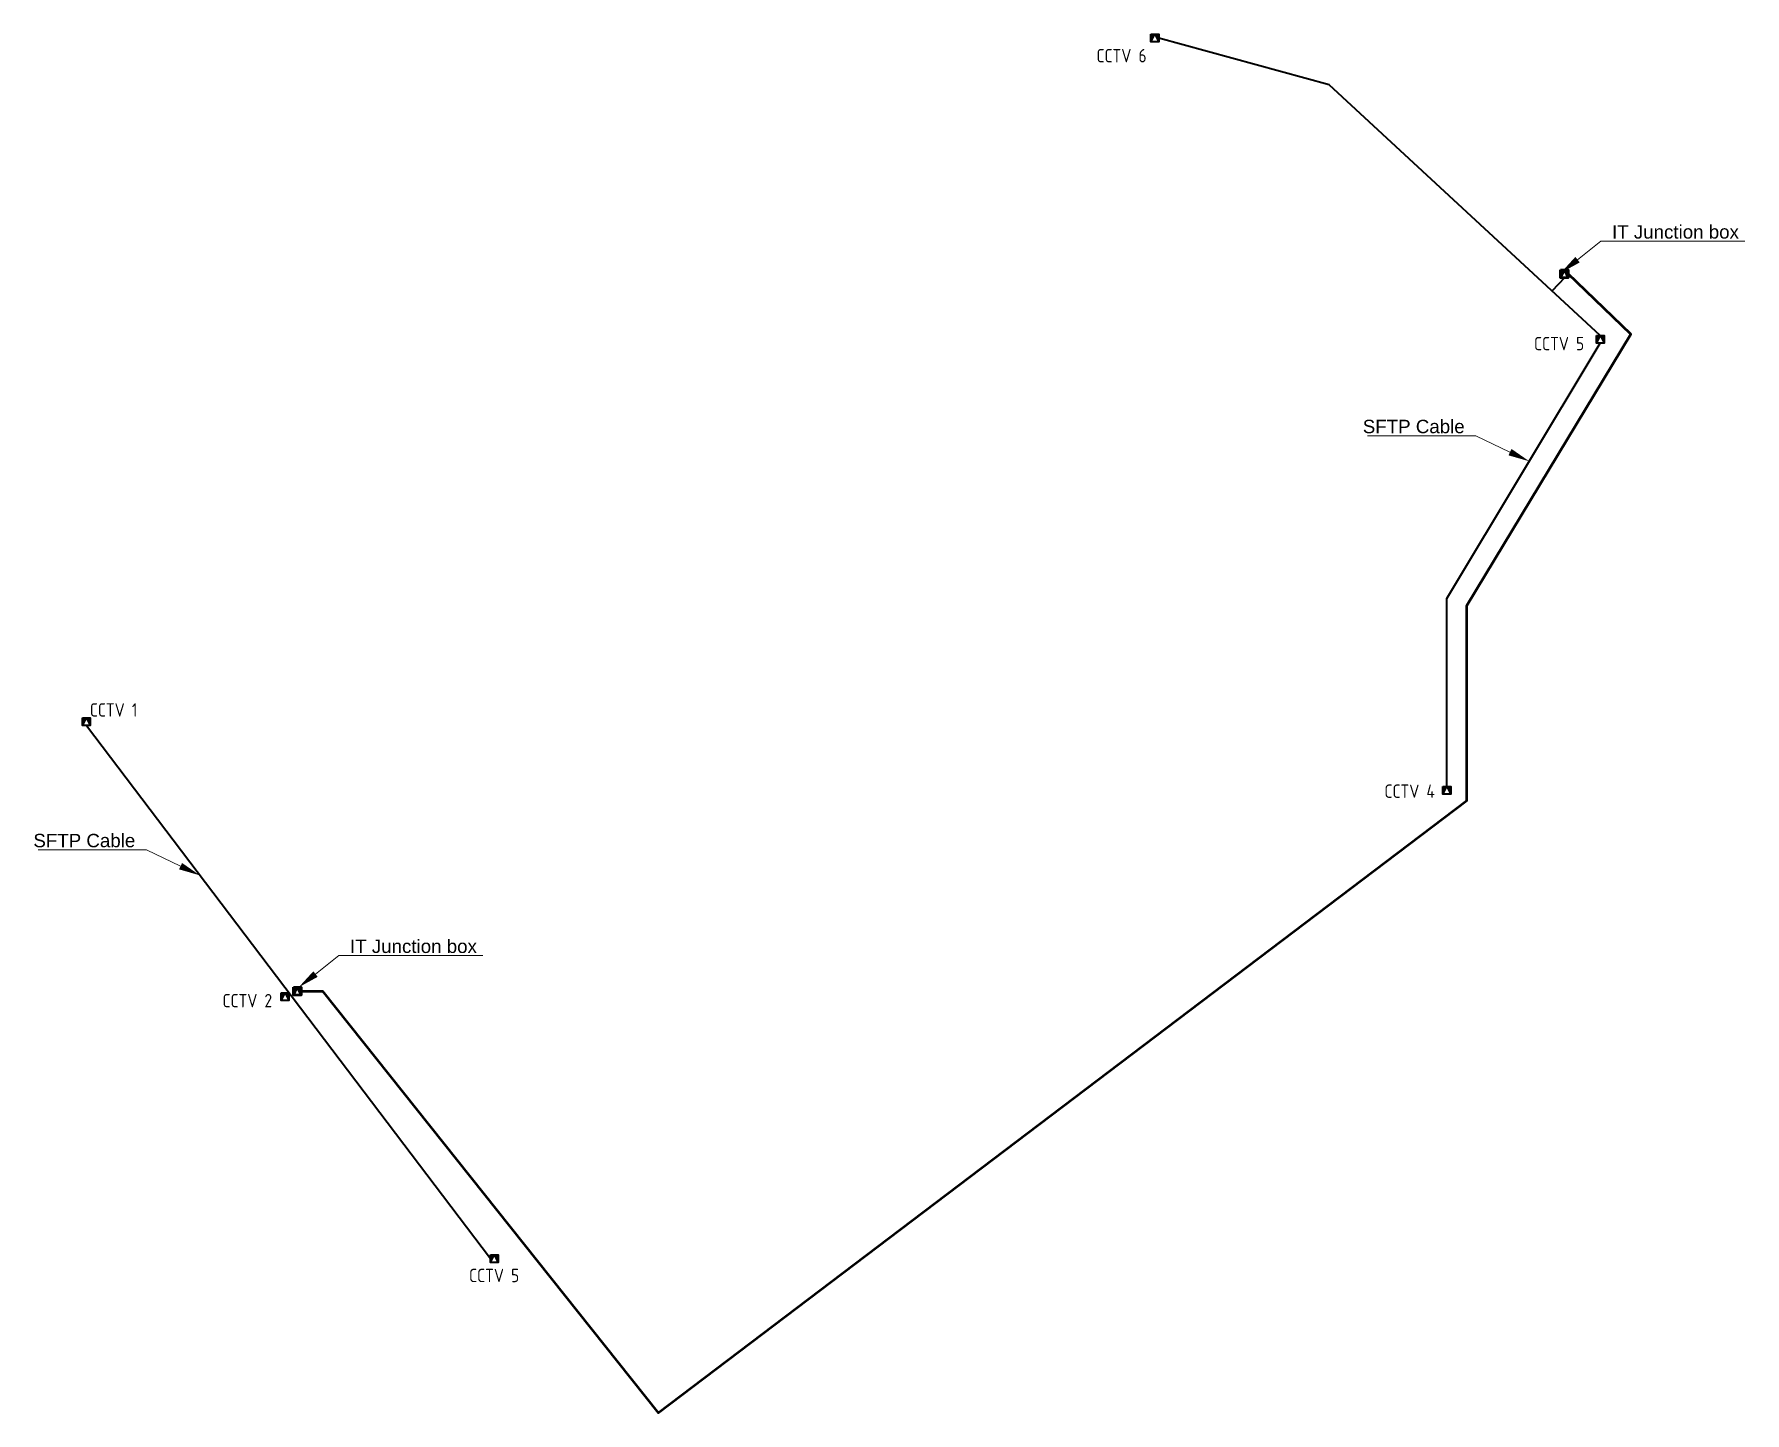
# Model space of a CAD drawing. Header units: millimetres. Extents: x 17643 to 21189, y -571 to 322.
# Drawn here: x 18498.2 to 18817.4, y 64.8 to 322.1 of the extents above; entities that cross this region are included whole.
import ezdxf
from ezdxf import colors
from ezdxf.entities.mleader import LeaderData, LeaderLine
from ezdxf.enums import TextEntityAlignment as Align
from ezdxf.lldxf.tags import DXFTag
from ezdxf.math import Vec2, Vec3

# ---------------------------------------------------------------- set-up
doc = ezdxf.new("R2010")
doc.units = ezdxf.units.MM
doc.layers.add('СВН_UTP', color=6, linetype='Continuous', lineweight=40)
doc.layers.add('СВН_ВОЛС', color=10, linetype='fiber_optic', lineweight=50)
doc.styles.add('RomanS', font='romans.shx')
doc.styles.get("Standard").update_dxf_attribs({"font": 'arial.ttf'})
tags = doc.linetypes.add('fiber_optic', pattern='A,12.7,-5.08,["FIB OP",Standard,S=2.54,R=0,X=-3.54,Y=-1.27],-9.08', length=26.86).pattern_tags.tags
tags[6] = DXFTag(74, 10)

msp = doc.modelspace()

# ---------------------------------------------------------------- texts
at = {"layer": 'СВН_UTP', "lineweight": 25, "style": 'RomanS', "width": 0.8}
for s, p in [('CCTV 6', (18701.127, 318.074, -77.698)), ('CCTV 5', (18782.785, 264.34, -77.698)), ('CCTV 1', (18513.041, 195.971, -77.698)), ('CCTV 4', (18754.896, 180.805, -77.698)), ('CCTV 2', (18537.986, 141.715, 0.76)), ('CCTV 5', (18584.051, 90.423, 0.76))]:
    msp.add_text(s, height=2.5, dxfattribs=at).set_placement(p, align=Align.MIDDLE_CENTER)

# ---------------------------------------------------------------- blocks, each defined once
blk = doc.blocks.new('A$Cde4dd363')
h = blk.add_hatch(color=0)
h.dxf.hatch_style = 1
h.paths.add_polyline_path([(0, 0), (0.73, 1.45), (0, 1.45)])
h.paths.add_polyline_path([(1.45, 1.45), (0.73, 1.45), (1.45, 0)])
at = {"color": 0}
for p, q in [((0, 0), (0.73, 1.45)), ((0.73, 1.45), (1.45, 0))]:
    blk.add_line(p, q, dxfattribs=at)
blk.add_lwpolyline([(0, 1.45), (1.45, 1.45), (1.45, 0), (0, 0)], close=True, dxfattribs=at)

# ---------------------------------------------------------------- linework, layer by layer
at = {"layer": 'СВН_UTP'}
for p, q in [((18739.851, 312.624, 0.76), (18708.069, 321.352, 0.76)), ((18790.478, 265.86, 0.76), (18739.851, 312.624, 0.76)), ((18783.779, 276.623, 0.76), (18781.499, 274.154, 0.76)), ((18761.844, 216.753, 0.76), (18790.478, 264.41, 0.76)), ((18761.844, 181.705, 0.76), (18761.844, 216.753, 0.76)), ((18507.953, 193.056, 0.76), (18583.351, 93.578, 0.76))]:
    msp.add_line(p, q, dxfattribs=at)
at = {"layer": 'СВН_ВОЛС', "elevation": 0.76}
msp.add_lwpolyline([(18548.037, 143.482), (18552.05, 143.482), (18614.685, 64.796), (18765.584, 179.061), (18765.584, 215.459), (18796.176, 266.098), (18784.505, 277.348)], dxfattribs=at)

# ---------------------------------------------------------------- block references
at = {"layer": 'СВН_UTP'}
for p in [(18706.618, 320.627, 0.76), (18789.752, 264.41, 0.76), (18507.227, 193.056, 0.76), (18761.118, 180.255, 0.76), (18544.31, 141.723, 0.76), (18583.351, 92.853, 0.76)]:
    msp.add_blockref('A$Cde4dd363', p, dxfattribs=at)
at = {"layer": 'СВН_ВОЛС'}
for p in [(18783.054, 276.623, 0.76), (18546.586, 142.757, 0.69)]:
    msp.add_blockref('A$Cde4dd363', p, dxfattribs=at)

msp.set_redraw_order([(e.dxf.handle, doc.entitydb.next_handle()) for e in msp.query("TEXT MTEXT ATTDEF DIMENSION ARC_DIMENSION")])  # texts and dimensions are drawn at this point

# ---------------------------------------------------------------- leaders
at = {"layer": 'СВН_UTP'}
ml = msp.add_multileader_mtext('Standard', dxfattribs=at)
ml.set_content('SFTP Cable', color=256)
ml.set_leader_properties(lineweight=5)
ml.build(insert=Vec2(0, 0))
ml.multileader.update_dxf_attribs({"text_left_attachment_type": 6, "text_right_attachment_type": 6})
ctx = ml.context
ctx.base_point, ctx.char_height, ctx.plane_origin = Vec3(18744.45, 247.115, 0.76), 2.5, Vec3(18777.233, 242.367, 0.76)
ctx.left_attachment, ctx.right_attachment, ctx.text_align_type = 6, 6, 2
notes = []
notes.append((ctx, [(0, (1, 1, 0), (18767.239, 247.115, 0.76), (-1, 0), 0.0702, [(0, [(18777.233, 242.367, 0.76)], 0, [])])]))
ctx.mtext.insert, ctx.mtext.alignment, ctx.mtext.flow_direction = Vec3(18765.169, 250.115, 0.76), 3, 5
ml = msp.add_multileader_mtext('Standard', dxfattribs=at)
ml.set_content('SFTP Cable', color=256)
ml.set_leader_properties(lineweight=5)
ml.build(insert=Vec2(0, 0))
ml.multileader.update_dxf_attribs({"text_left_attachment_type": 6, "text_right_attachment_type": 6})
ctx = ml.context
ctx.base_point, ctx.char_height, ctx.plane_origin = Vec3(18496.362, 169.843, 0.76), 2.5, Vec3(18529.146, 165.095, 0.76)
ctx.left_attachment, ctx.right_attachment, ctx.text_align_type = 6, 6, 2
notes.append((ctx, [(0, (1, 1, 0), (18519.152, 169.843, 0.76), (-1, 0), 0.0702, [(0, [(18529.146, 165.095, 0.76)], 0, [])])]))
ctx.mtext.insert, ctx.mtext.alignment, ctx.mtext.flow_direction = Vec3(18517.081, 172.843, 0.76), 3, 5
at = {"layer": 'СВН_ВОЛС', "linetype": 'fiber_optic'}
ml = msp.add_multileader_mtext('Standard', dxfattribs=at)
ml.set_content('IT Junction box', color=256)
ml.set_leader_properties(lineweight=5)
ml.build(insert=Vec2(0, 0))
ml.multileader.update_dxf_attribs({"text_left_attachment_type": 6, "text_right_attachment_type": 6})
ctx = ml.context
ctx.base_point, ctx.char_height, ctx.plane_origin = Vec3(18790.663, 283.433, 0.76), 2.5, Vec3(18783.08, 277.525, 0.76)
ctx.left_attachment, ctx.right_attachment = 6, 6
notes.append((ctx, [(1, (1, 1, 0), (18790.592, 283.433, 0.76), (1, 0), 0.0702, [(0, [(18783.08, 277.525, 0.76)], 0, [])])]))
ctx.mtext.insert, ctx.mtext.flow_direction = Vec3(18792.663, 286.433, 0.76), 5
ml = msp.add_multileader_mtext('Standard', dxfattribs=at)
ml.set_content('IT Junction box', color=256)
ml.set_leader_properties(lineweight=5)
ml.build(insert=Vec2(0, 0))
ml.multileader.update_dxf_attribs({"text_left_attachment_type": 6, "text_right_attachment_type": 6})
ctx = ml.context
ctx.base_point, ctx.char_height, ctx.plane_origin = Vec3(18555.153, 150.108, 0.76), 2.5, Vec3(18547.571, 144.199, 0.76)
ctx.left_attachment, ctx.right_attachment = 6, 6
notes.append((ctx, [(1, (1, 1, 0), (18555.083, 150.108, 0.76), (1, 0), 0.0702, [(0, [(18547.571, 144.199, 0.76)], 0, [])])]))
ctx.mtext.insert, ctx.mtext.flow_direction = Vec3(18557.153, 153.108, 0.76), 5
for ctx, leaders in notes:
    for number, flags, end, landing, length, lines in leaders:
        leader = LeaderData()
        leader.index, (leader.has_last_leader_line, leader.has_dogleg_vector, leader.attachment_direction) = number, flags
        leader.last_leader_point, leader.dogleg_vector, leader.dogleg_length = Vec3(end), Vec3(landing), length
        for number, points, colour, breaks in lines:
            line = LeaderLine()
            line.index, line.vertices, line.color, line.breaks = number, Vec3.list(points), colors.encode_raw_color(colour), breaks
            leader.lines.append(line)
        ctx.leaders.append(leader)

doc.saveas('drawing.dxf')
